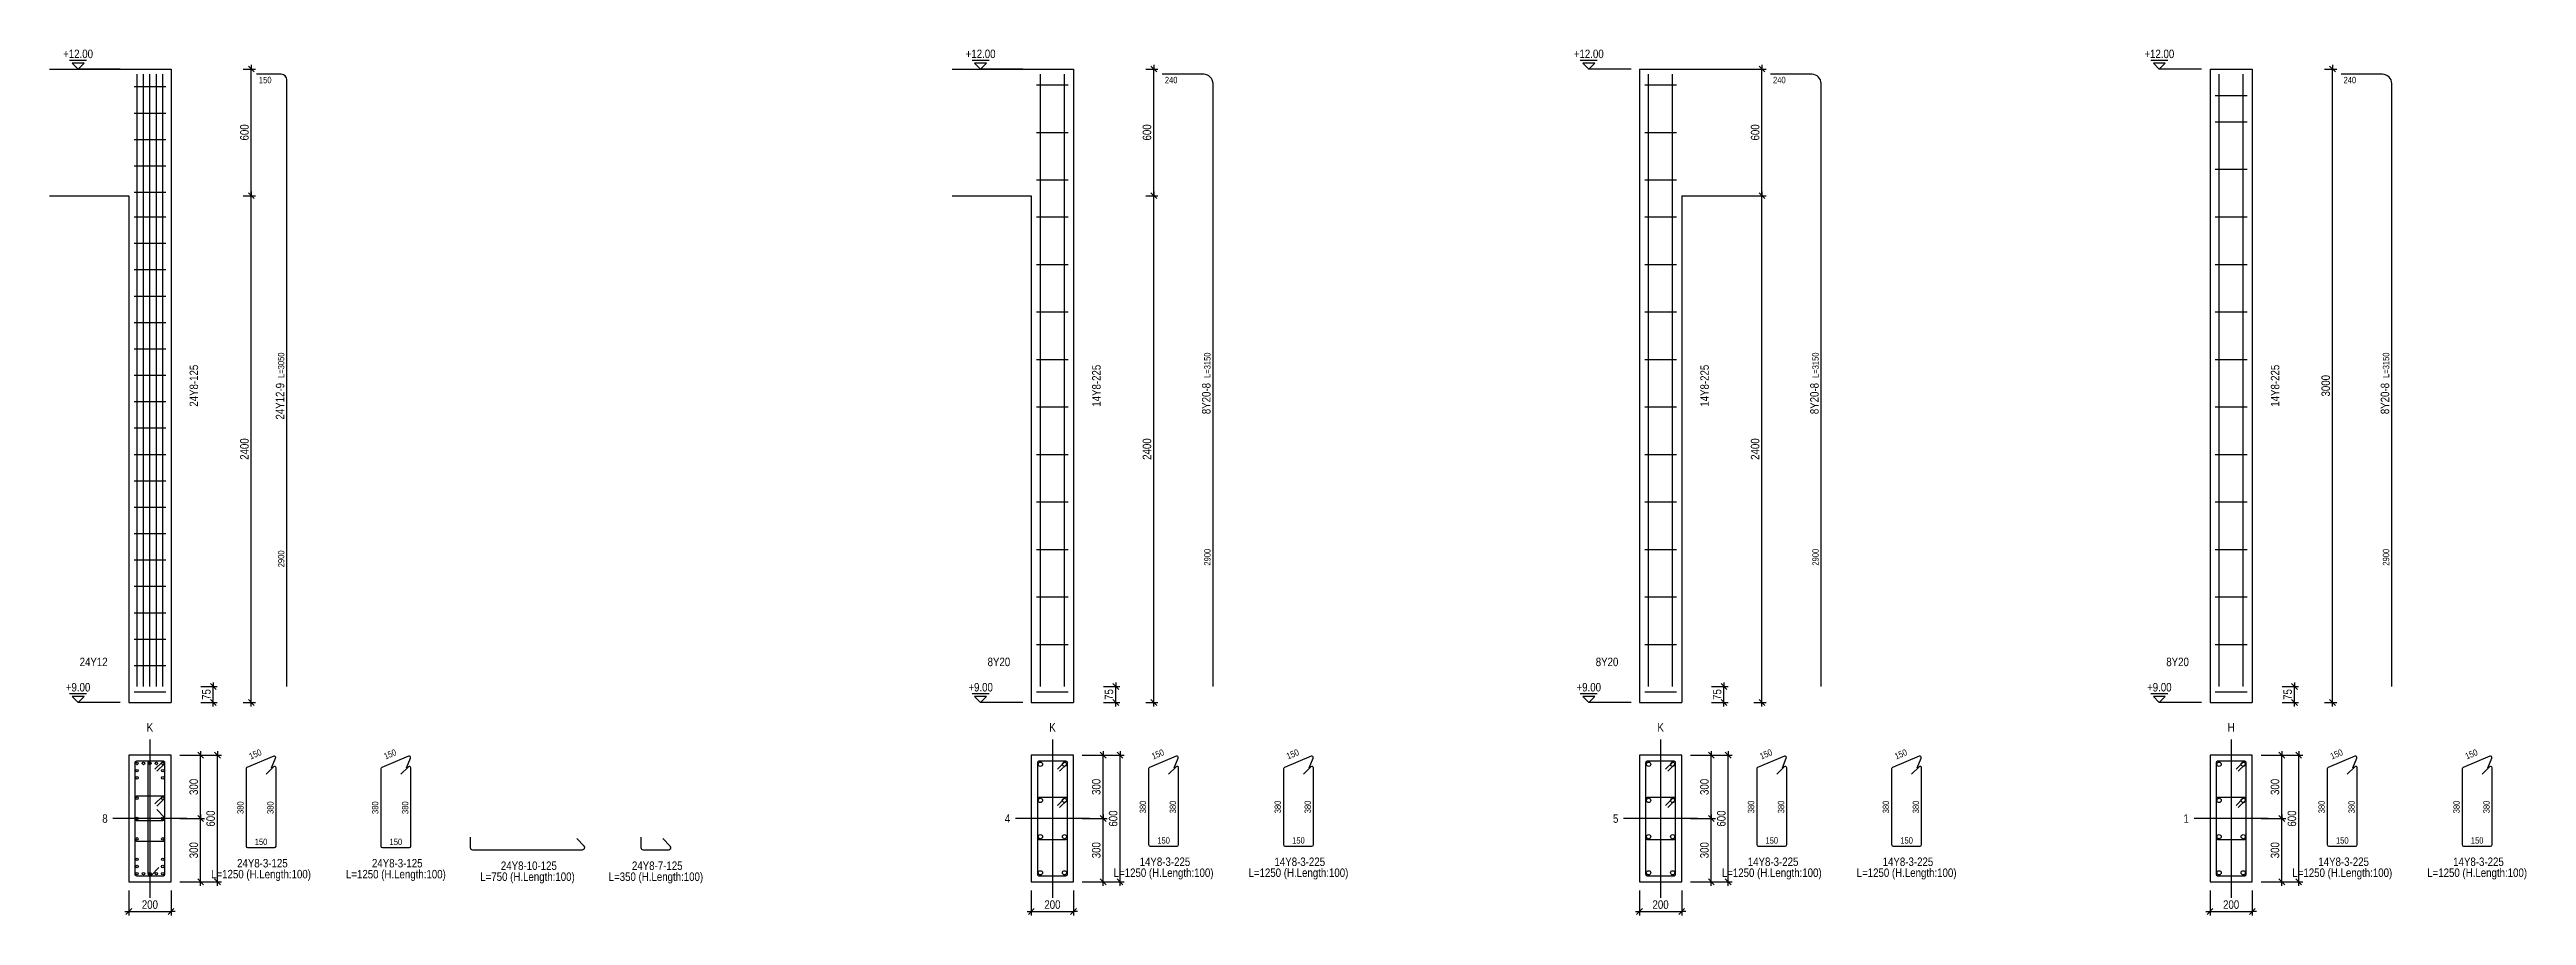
# Model space of a CAD drawing. Extents: x 0 to 206258, y -403073 to 0.
# Drawn here: x 86074 to 115381, y -141704 to -131449 of the extents above; entities that cross this region are included whole.
import ezdxf
from ezdxf.enums import TextEntityAlignment as Align
from ezdxf.lldxf.tags import DXFTag

# ---------------------------------------------------------------- set-up
doc = ezdxf.new("R2010")
doc.units = 0
doc.header["$LTSCALE"] = 1000
for name, color, linetype in [('Axis Line(Dir 1)', 8, 'CENTER2'), ('Axis Line(Dir 2)', 150, 'CENTER2'), ('Column Line(D)', 1, 'Continuous'), ('Dimension Line', 5, 'Continuous'), ('Dimension Text', 5, 'Continuous'), ('Link Line', 3, 'Continuous'), ('Rebar Label', 6, 'Continuous'), ('Rebar Length Text', 8, 'Continuous'), ('Rebar Line', 7, 'Continuous'), ('Top Rebar Label', 6, 'Continuous'), ('Top Rebar Length Text', 8, 'Continuous'), ('Top Rebar Line', 7, 'Continuous')]:
    doc.layers.add(name, color=color, linetype=linetype)
for name, color, linetype, true_color in [('Level Mark Line', 253, 'Continuous', 0x828282), ('Level Mark Text', 253, 'Continuous', 0x828282), ('Link Label', 94, 'Continuous', 0x008100), ('Link Length Text', 94, 'Continuous', 0x008100)]:
    doc.layers.add(name, color=color, linetype=linetype, true_color=true_color)
doc.styles.add('Dimension Text', font='ARIALN.TTF', dxfattribs={"height": 100})
doc.styles.add('Level Mark Text', font='ARIALN.TTF', dxfattribs={"height": 100})
doc.styles.add('Link Label', font='ARIALN.TTF', dxfattribs={"height": 100})
doc.styles.add('Link Length Text', font='ARIALN.TTF', dxfattribs={"height": 100})
doc.styles.add('Rebar Label', font='ARIALN.TTF', dxfattribs={"height": 100})
doc.styles.add('Rebar Length Text', font='ARIALN.TTF', dxfattribs={"height": 75})
doc.styles.add('Top Rebar Label', font='ARIALN.TTF', dxfattribs={"height": 100})
doc.styles.add('Top Rebar Length Text', font='ARIALN.TTF', dxfattribs={"height": 75})
tags = doc.linetypes.add('CENTER2', pattern=[1.125, 0.75, -0.125, 0.125, -0.125]).pattern_tags.tags
tags[10:11] = [DXFTag(74, 4), DXFTag(75, 0), DXFTag(340, '0'), DXFTag(46, 0.0), DXFTag(50, 0.0), DXFTag(44, 0.0), DXFTag(45, 0.0)]
tags[8:9] = [DXFTag(74, 4), DXFTag(75, 0), DXFTag(340, '0'), DXFTag(46, 0.0), DXFTag(50, 0.0), DXFTag(44, 0.0), DXFTag(45, 0.0)]
tags[6:7] = [DXFTag(74, 4), DXFTag(75, 0), DXFTag(340, '0'), DXFTag(46, 0.0), DXFTag(50, 0.0), DXFTag(44, 0.0), DXFTag(45, 0.0)]
tags[4:5] = [DXFTag(74, 4), DXFTag(75, 0), DXFTag(340, '0'), DXFTag(46, 0.0), DXFTag(50, 0.0), DXFTag(44, 0.0), DXFTag(45, 0.0)]
doc.dimstyles.new('COLUMNELV', dxfattribs={"dimtxt": 100, "dimasz": 30, "dimexe": 48.3, "dimexo": 103.5, "dimgap": 30, "dimtad": 1, "dimtoh": 1, "dimdec": 1, "dimlfac": 0.4, "dimdsep": 46, "dimtxsty": 'Dimension Text', "dimblk": 'PCDIM_TICK', "dimcen": 0.09, "dimclrd": 5, "dimclre": 5, "dimclrt": 5, "dimadec": 1, "dimazin": 0, "dimtp": 1, "dimtm": 1, "dimtfac": 1, "dimtdec": 4, "dimtofl": 0, "dimtmove": 0, "dimatfit": 3, "dimfxl": 1, "dimtolj": 1, "dimtzin": 0, "dimarcsym": 0})

msp = doc.modelspace()

# ---------------------------------------------------------------- texts
at = {"layer": 'Dimension Text', "transparency": 33554687, "style": 'Dimension Text'}
for s, p in [('K', (87261.138, -139555.753)), ('K', (97940.468, -139555.753)), ('K', (105136.353, -139555.753)), ('H', (111887.238, -139555.753))]:
    msp.add_text(s, height=100, dxfattribs=at).set_placement(p, align=Align.BOTTOM_CENTER)
for s, p in [('8', (86761.138, -140555.753)), ('4', (97440.468, -140555.753)), ('5', (104636.353, -140555.753)), ('1', (111387.238, -140555.753))]:
    msp.add_text(s, height=100, dxfattribs=at).set_placement(p, align=Align.MIDDLE_RIGHT)
at = {"layer": 'Level Mark Text', "transparency": 33554687, "style": 'Level Mark Text'}
for s, p in [('+12.00', (86411.138, -131580.753)), ('+12.00', (97090.468, -131580.753)), ('+12.00', (104286.353, -131580.753)), ('+12.00', (111037.238, -131580.753)), ('+9.00', (86411.138, -139080.753)), ('+9.00', (97090.468, -139080.753)), ('+9.00', (104286.353, -139080.753)), ('+9.00', (111037.238, -139080.753))]:
    msp.add_text(s, height=100, dxfattribs=at).set_placement(p, align=Align.BOTTOM_CENTER)
at = {"layer": 'Link Label', "transparency": 33554687, "style": 'Link Label'}
for s, p in [(' 24Y8-3-125', (88576.138, -141134.503)), (' 24Y8-3-125', (90171.728, -141134.503)), (' 24Y8-10-125', (91729.134, -141164.503)), (' 24Y8-7-125', (93248.357, -141164.503)), (' 14Y8-3-225', (99255.468, -141117.419)), (' 14Y8-3-225', (100851.058, -141117.42)), (' 14Y8-3-225', (106451.353, -141117.419)), (' 14Y8-3-225', (108046.943, -141117.42)), (' 14Y8-3-225', (113202.238, -141117.419)), (' 14Y8-3-225', (114797.828, -141117.42))]:
    msp.add_text(s, height=100, dxfattribs=at).set_placement(p, align=Align.CENTER)
at = {"layer": 'Link Length Text', "transparency": 33554687, "style": 'Link Length Text'}
for s, p in [('L=1250 (H.Length:100)', (88576.138, -141264.503)), ('L=1250 (H.Length:100)', (90171.728, -141264.503)), ('L=750 (H.Length:100)', (91729.134, -141294.503)), ('L=350 (H.Length:100)', (93248.357, -141294.503)), ('L=1250 (H.Length:100)', (99255.468, -141247.419)), ('L=1250 (H.Length:100)', (100851.058, -141247.42)), ('L=1250 (H.Length:100)', (106451.353, -141247.419)), ('L=1250 (H.Length:100)', (108046.943, -141247.42)), ('L=1250 (H.Length:100)', (113202.238, -141247.419)), ('L=1250 (H.Length:100)', (114797.828, -141247.42))]:
    msp.add_text(s, height=100, dxfattribs=at).set_placement(p, align=Align.CENTER)
at = {"layer": 'Rebar Label', "transparency": 33554687, "style": 'Rebar Label'}
for s, p in [('24Y8-125', (87861.138, -135430.753)), ('14Y8-225', (98540.468, -135430.753)), ('14Y8-225', (105736.353, -135430.753)), ('14Y8-225', (112487.238, -135430.753))]:
    msp.add_text(s, height=100, rotation=90, dxfattribs=at).set_placement(p, align=Align.BOTTOM_CENTER)
at = {"layer": 'Rebar Length Text', "transparency": 33554687, "style": 'Rebar Length Text'}
for s, rotation, p in [('150', 22.9057699, (88522.359, -139828.476)), ('150', 22.9057699, (90117.949, -139828.476)), ('150', 22.9057699, (99201.689, -139828.476)), ('150', 22.9057699, (100797.279, -139828.477)), ('150', 22.9057699, (106397.574, -139828.476)), ('150', 22.9057699, (107993.164, -139828.477)), ('150', 22.9057699, (113148.459, -139828.476)), ('150', 22.9057699, (114744.049, -139828.477)), ('380', 90, (88368.638, -140427.628)), ('380', 90, (88723.638, -140427.628)), ('380', 90, (89964.228, -140427.628)), ('380', 90, (90319.228, -140427.628)), ('380', 90, (99047.968, -140419.086)), ('380', 90, (99402.968, -140419.086)), ('380', 90, (100643.558, -140419.086)), ('380', 90, (100998.558, -140419.086)), ('380', 90, (106243.853, -140419.086)), ('380', 90, (106598.853, -140419.086)), ('380', 90, (107839.443, -140419.086)), ('380', 90, (108194.443, -140419.086)), ('380', 90, (112994.738, -140419.086)), ('380', 90, (113349.738, -140419.086)), ('380', 90, (114590.328, -140419.086)), ('380', 90, (114945.328, -140419.086))]:
    msp.add_text(s, height=75, rotation=rotation, dxfattribs=at).set_placement(p, align=Align.CENTER)
for p in [(88576.138, -140869.503), (90171.728, -140869.503), (99255.468, -140852.419), (100851.058, -140852.42), (106451.353, -140852.419), (108046.943, -140852.42), (113202.238, -140852.419), (114797.828, -140852.42)]:
    msp.add_text('150', height=75, dxfattribs=at).set_placement(p, align=Align.CENTER)
at = {"layer": 'Top Rebar Label', "transparency": 33554687, "style": 'Top Rebar Label'}
for s, p in [(' 24Y12-9', (88851.138, -135398.253)), (' 8Y20-8', (99810.468, -135398.253)), (' 8Y20-8', (107006.353, -135398.253)), (' 8Y20-8', (113757.238, -135398.253))]:
    msp.add_text(s, height=100, rotation=90, dxfattribs=at).set_placement(p, align=Align.RIGHT)
for s, p in [(' 24Y12', (86761.138, -138780.753)), (' 8Y20', (97440.468, -138780.753)), (' 8Y20', (104636.353, -138780.753)), (' 8Y20', (111387.238, -138780.753))]:
    msp.add_text(s, height=100, dxfattribs=at).set_placement(p, align=Align.BOTTOM_RIGHT)
at = {"layer": 'Top Rebar Length Text', "transparency": 33554687, "style": 'Top Rebar Length Text'}
for s, p in [('150', (88551.138, -131773.253)), ('240', (99270.468, -131773.253)), ('240', (106466.353, -131773.253)), ('240', (113217.238, -131773.253))]:
    msp.add_text(s, height=75, dxfattribs=at).set_placement(p, align=Align.TOP_LEFT)
for s, p in [('L=3050', (88851.138, -135338.253)), ('L=3150', (99810.468, -135338.253)), ('L=3150', (107006.353, -135338.253)), ('L=3150', (113757.238, -135338.253)), ('2900', (88851.138, -137580.023)), ('2900', (99810.468, -137560.931)), ('2900', (107006.353, -137560.931)), ('2900', (113757.238, -137560.931))]:
    msp.add_text(s, height=75, rotation=90, dxfattribs=at).set_placement(p)

# ---------------------------------------------------------------- blocks, each defined once
blk = doc.blocks.new('PCDIM_TICK')
at = {"layer": 'Dimension Line', "color": 0, "transparency": 33554687}
for p, q in [((1.15, 1.15), (-1.15, -1.15)), ((1.61, 0), (0, 0))]:
    blk.add_line(p, q, dxfattribs=at)
blk = doc.blocks.new('*U2356')
at = {"layer": 'Dimension Line', "color": 5, "true_color": 0x0000ff, "transparency": 16777216}
for p, q in [((88365, -133181), (88509, -133181)), ((88461, -139181), (88461, -133181)), ((88365, -139181), (88509, -139181))]:
    blk.add_line(p, q, dxfattribs=at)
at = {"layer": 'Dimension Line', "color": 5, "true_color": 0x0000ff, "transparency": 16777216, "xscale": 30, "yscale": 30}
for p, rotation in [((88461, -133181), 89.99999999999447), ((88461, -139181), 269.9999999999834)]:
    blk.add_blockref('PCDIM_TICK', p, dxfattribs=dict(at, rotation=rotation))
at = {"layer": 'Dimension Line', "color": 5, "true_color": 0x0000ff, "transparency": 16777216, "insert": (88431, -136181), "char_height": 100, "width": 247.25, "attachment_point": 8, "rotation": 90, "style": 'Dimension Text'}
blk.add_mtext('2400', dxfattribs=at)
blk = doc.blocks.new('*U2357')
at = {"layer": 'Dimension Line', "color": 5, "true_color": 0x0000ff, "transparency": 16777216}
for p, q in [((88365, -131681), (88509, -131681)), ((88461, -133181), (88461, -131681)), ((88365, -133181), (88509, -133181))]:
    blk.add_line(p, q, dxfattribs=at)
at = {"layer": 'Dimension Line', "color": 5, "true_color": 0x0000ff, "transparency": 16777216, "xscale": 30, "yscale": 30}
for p, rotation in [((88461, -131681), 89.99999999999447), ((88461, -133181), 269.9999999999834)]:
    blk.add_blockref('PCDIM_TICK', p, dxfattribs=dict(at, rotation=rotation))
at = {"layer": 'Dimension Line', "color": 5, "true_color": 0x0000ff, "transparency": 16777216, "insert": (88431, -132431), "char_height": 100, "width": 181.97, "attachment_point": 8, "rotation": 90, "style": 'Dimension Text'}
blk.add_mtext('600', dxfattribs=at)
blk = doc.blocks.new('*U2358')
at = {"layer": 'Dimension Line', "color": 5, "true_color": 0x0000ff, "transparency": 16777216}
for p, q in [((87865, -138993), (88059, -138993)), ((87865, -139181), (88059, -139181)), ((88011, -139181), (88011, -138993))]:
    blk.add_line(p, q, dxfattribs=at)
at = {"layer": 'Dimension Line', "color": 5, "true_color": 0x0000ff, "transparency": 16777216, "xscale": 30, "yscale": 30}
for p, rotation in [((88011, -138993), 89.99999999999447), ((88011, -139181), 269.9999999999834)]:
    blk.add_blockref('PCDIM_TICK', p, dxfattribs=dict(at, rotation=rotation))
at = {"layer": 'Dimension Line', "color": 5, "true_color": 0x0000ff, "transparency": 16777216, "insert": (87981, -139087), "char_height": 100, "width": 117.23, "attachment_point": 8, "rotation": 90, "style": 'Dimension Text'}
blk.add_mtext('75', dxfattribs=at)
blk = doc.blocks.new('*U2359')
at = {"layer": 'Dimension Line', "color": 5, "true_color": 0x0000ff, "transparency": 16777216}
for p, q in [((87011, -141409), (87011, -141704)), ((87511, -141409), (87511, -141704)), ((87011, -141656), (87511, -141656))]:
    blk.add_line(p, q, dxfattribs=at)
at = {"layer": 'Dimension Line', "color": 5, "true_color": 0x0000ff, "transparency": 16777216, "xscale": 30, "yscale": 30, "rotation": 180.0000000000004}
blk.add_blockref('PCDIM_TICK', (87011, -141656), dxfattribs=at)
at = {"layer": 'Dimension Line', "color": 5, "true_color": 0x0000ff, "transparency": 16777216, "xscale": 30, "yscale": 30}
blk.add_blockref('PCDIM_TICK', (87511, -141656), dxfattribs=at)
at = {"layer": 'Dimension Line', "color": 5, "true_color": 0x0000ff, "transparency": 16777216, "insert": (87261, -141626), "char_height": 100, "width": 182.77, "attachment_point": 8, "style": 'Dimension Text'}
blk.add_mtext('200', dxfattribs=at)
blk = doc.blocks.new('*U2360')
at = {"layer": 'Dimension Line', "color": 5, "true_color": 0x0000ff, "transparency": 16777216}
for p, q in [((87615, -140556), (87909, -140556)), ((87861, -141306), (87861, -140556)), ((87615, -141306), (87909, -141306))]:
    blk.add_line(p, q, dxfattribs=at)
at = {"layer": 'Dimension Line', "color": 5, "true_color": 0x0000ff, "transparency": 16777216, "xscale": 30, "yscale": 30}
for p, rotation in [((87861, -140556), 89.99999999999447), ((87861, -141306), 269.9999999999834)]:
    blk.add_blockref('PCDIM_TICK', p, dxfattribs=dict(at, rotation=rotation))
at = {"layer": 'Dimension Line', "color": 5, "true_color": 0x0000ff, "transparency": 16777216, "insert": (87831, -140931), "char_height": 100, "width": 181.5, "attachment_point": 8, "rotation": 90, "style": 'Dimension Text'}
blk.add_mtext('300', dxfattribs=at)
blk = doc.blocks.new('*U2361')
at = {"layer": 'Dimension Line', "color": 5, "true_color": 0x0000ff, "transparency": 16777216}
for p, q in [((87615, -139806), (87909, -139806)), ((87861, -140556), (87861, -139806)), ((87615, -140556), (87909, -140556))]:
    blk.add_line(p, q, dxfattribs=at)
at = {"layer": 'Dimension Line', "color": 5, "true_color": 0x0000ff, "transparency": 16777216, "xscale": 30, "yscale": 30}
for p, rotation in [((87861, -139806), 89.99999999999447), ((87861, -140556), 269.9999999999834)]:
    blk.add_blockref('PCDIM_TICK', p, dxfattribs=dict(at, rotation=rotation))
at = {"layer": 'Dimension Line', "color": 5, "true_color": 0x0000ff, "transparency": 16777216, "insert": (87831, -140181), "char_height": 100, "width": 181.5, "attachment_point": 8, "rotation": 90, "style": 'Dimension Text'}
blk.add_mtext('300', dxfattribs=at)
blk = doc.blocks.new('*U2362')
at = {"layer": 'Dimension Line', "color": 5, "true_color": 0x0000ff, "transparency": 16777216}
for p, q in [((87615, -139806), (88109, -139806)), ((88061, -141306), (88061, -139806)), ((87615, -141306), (88109, -141306))]:
    blk.add_line(p, q, dxfattribs=at)
at = {"layer": 'Dimension Line', "color": 5, "true_color": 0x0000ff, "transparency": 16777216, "xscale": 30, "yscale": 30}
for p, rotation in [((88061, -139806), 89.99999999999447), ((88061, -141306), 269.9999999999834)]:
    blk.add_blockref('PCDIM_TICK', p, dxfattribs=dict(at, rotation=rotation))
at = {"layer": 'Dimension Line', "color": 5, "true_color": 0x0000ff, "transparency": 16777216, "insert": (88031, -140556), "char_height": 100, "width": 181.97, "attachment_point": 8, "rotation": 90, "style": 'Dimension Text'}
blk.add_mtext('600', dxfattribs=at)
blk = doc.blocks.new('*U2363')
at = {"layer": 'Dimension Line', "color": 5, "true_color": 0x0000ff, "transparency": 16777216}
for p, q in [((99044, -133181), (99189, -133181)), ((99140, -139181), (99140, -133181)), ((99044, -139181), (99189, -139181))]:
    blk.add_line(p, q, dxfattribs=at)
at = {"layer": 'Dimension Line', "color": 5, "true_color": 0x0000ff, "transparency": 16777216, "xscale": 30, "yscale": 30}
for p, rotation in [((99140, -133181), 89.99999999999447), ((99140, -139181), 269.9999999999834)]:
    blk.add_blockref('PCDIM_TICK', p, dxfattribs=dict(at, rotation=rotation))
at = {"layer": 'Dimension Line', "color": 5, "true_color": 0x0000ff, "transparency": 16777216, "insert": (99110, -136181), "char_height": 100, "width": 247.25, "attachment_point": 8, "rotation": 90, "style": 'Dimension Text'}
blk.add_mtext('2400', dxfattribs=at)
blk = doc.blocks.new('*U2364')
at = {"layer": 'Dimension Line', "color": 5, "true_color": 0x0000ff, "transparency": 16777216}
for p, q in [((99044, -131681), (99189, -131681)), ((99140, -133181), (99140, -131681)), ((99044, -133181), (99189, -133181))]:
    blk.add_line(p, q, dxfattribs=at)
at = {"layer": 'Dimension Line', "color": 5, "true_color": 0x0000ff, "transparency": 16777216, "xscale": 30, "yscale": 30}
for p, rotation in [((99140, -131681), 89.99999999999447), ((99140, -133181), 269.9999999999834)]:
    blk.add_blockref('PCDIM_TICK', p, dxfattribs=dict(at, rotation=rotation))
at = {"layer": 'Dimension Line', "color": 5, "true_color": 0x0000ff, "transparency": 16777216, "insert": (99110, -132431), "char_height": 100, "width": 181.97, "attachment_point": 8, "rotation": 90, "style": 'Dimension Text'}
blk.add_mtext('600', dxfattribs=at)
blk = doc.blocks.new('*U2365')
at = {"layer": 'Dimension Line', "color": 5, "true_color": 0x0000ff, "transparency": 16777216}
for p, q in [((98544, -138993), (98739, -138993)), ((98544, -139181), (98739, -139181)), ((98690, -139181), (98690, -138993))]:
    blk.add_line(p, q, dxfattribs=at)
at = {"layer": 'Dimension Line', "color": 5, "true_color": 0x0000ff, "transparency": 16777216, "xscale": 30, "yscale": 30}
for p, rotation in [((98690, -138993), 89.99999999999447), ((98690, -139181), 269.9999999999834)]:
    blk.add_blockref('PCDIM_TICK', p, dxfattribs=dict(at, rotation=rotation))
at = {"layer": 'Dimension Line', "color": 5, "true_color": 0x0000ff, "transparency": 16777216, "insert": (98660, -139087), "char_height": 100, "width": 117.23, "attachment_point": 8, "rotation": 90, "style": 'Dimension Text'}
blk.add_mtext('75', dxfattribs=at)
blk = doc.blocks.new('*U2366')
at = {"layer": 'Dimension Line', "color": 5, "true_color": 0x0000ff, "transparency": 16777216}
for p, q in [((97690, -141409), (97690, -141704)), ((98190, -141409), (98190, -141704)), ((97690, -141656), (98190, -141656))]:
    blk.add_line(p, q, dxfattribs=at)
at = {"layer": 'Dimension Line', "color": 5, "true_color": 0x0000ff, "transparency": 16777216, "xscale": 30, "yscale": 30, "rotation": 180.0000000000004}
blk.add_blockref('PCDIM_TICK', (97690, -141656), dxfattribs=at)
at = {"layer": 'Dimension Line', "color": 5, "true_color": 0x0000ff, "transparency": 16777216, "xscale": 30, "yscale": 30}
blk.add_blockref('PCDIM_TICK', (98190, -141656), dxfattribs=at)
at = {"layer": 'Dimension Line', "color": 5, "true_color": 0x0000ff, "transparency": 16777216, "insert": (97940, -141626), "char_height": 100, "width": 182.77, "attachment_point": 8, "style": 'Dimension Text'}
blk.add_mtext('200', dxfattribs=at)
blk = doc.blocks.new('*U2367')
at = {"layer": 'Dimension Line', "color": 5, "true_color": 0x0000ff, "transparency": 16777216}
for p, q in [((98294, -140556), (98589, -140556)), ((98540, -141306), (98540, -140556)), ((98294, -141306), (98589, -141306))]:
    blk.add_line(p, q, dxfattribs=at)
at = {"layer": 'Dimension Line', "color": 5, "true_color": 0x0000ff, "transparency": 16777216, "xscale": 30, "yscale": 30}
for p, rotation in [((98540, -140556), 89.99999999999447), ((98540, -141306), 269.9999999999834)]:
    blk.add_blockref('PCDIM_TICK', p, dxfattribs=dict(at, rotation=rotation))
at = {"layer": 'Dimension Line', "color": 5, "true_color": 0x0000ff, "transparency": 16777216, "insert": (98510, -140931), "char_height": 100, "width": 181.5, "attachment_point": 8, "rotation": 90, "style": 'Dimension Text'}
blk.add_mtext('300', dxfattribs=at)
blk = doc.blocks.new('*U2368')
at = {"layer": 'Dimension Line', "color": 5, "true_color": 0x0000ff, "transparency": 16777216}
for p, q in [((98294, -139806), (98589, -139806)), ((98540, -140556), (98540, -139806)), ((98294, -140556), (98589, -140556))]:
    blk.add_line(p, q, dxfattribs=at)
at = {"layer": 'Dimension Line', "color": 5, "true_color": 0x0000ff, "transparency": 16777216, "xscale": 30, "yscale": 30}
for p, rotation in [((98540, -139806), 89.99999999999447), ((98540, -140556), 269.9999999999834)]:
    blk.add_blockref('PCDIM_TICK', p, dxfattribs=dict(at, rotation=rotation))
at = {"layer": 'Dimension Line', "color": 5, "true_color": 0x0000ff, "transparency": 16777216, "insert": (98510, -140181), "char_height": 100, "width": 181.5, "attachment_point": 8, "rotation": 90, "style": 'Dimension Text'}
blk.add_mtext('300', dxfattribs=at)
blk = doc.blocks.new('*U2369')
at = {"layer": 'Dimension Line', "color": 5, "true_color": 0x0000ff, "transparency": 16777216}
for p, q in [((98294, -139806), (98789, -139806)), ((98740, -141306), (98740, -139806)), ((98294, -141306), (98789, -141306))]:
    blk.add_line(p, q, dxfattribs=at)
at = {"layer": 'Dimension Line', "color": 5, "true_color": 0x0000ff, "transparency": 16777216, "xscale": 30, "yscale": 30}
for p, rotation in [((98740, -139806), 89.99999999999447), ((98740, -141306), 269.9999999999834)]:
    blk.add_blockref('PCDIM_TICK', p, dxfattribs=dict(at, rotation=rotation))
at = {"layer": 'Dimension Line', "color": 5, "true_color": 0x0000ff, "transparency": 16777216, "insert": (98710, -140556), "char_height": 100, "width": 181.97, "attachment_point": 8, "rotation": 90, "style": 'Dimension Text'}
blk.add_mtext('600', dxfattribs=at)
blk = doc.blocks.new('*U2370')
at = {"layer": 'Dimension Line', "color": 5, "true_color": 0x0000ff, "transparency": 16777216}
for p, q in [((106240, -133181), (106385, -133181)), ((106336, -139181), (106336, -133181)), ((106240, -139181), (106385, -139181))]:
    blk.add_line(p, q, dxfattribs=at)
at = {"layer": 'Dimension Line', "color": 5, "true_color": 0x0000ff, "transparency": 16777216, "xscale": 30, "yscale": 30}
for p, rotation in [((106336, -133181), 89.99999999999447), ((106336, -139181), 269.9999999999834)]:
    blk.add_blockref('PCDIM_TICK', p, dxfattribs=dict(at, rotation=rotation))
at = {"layer": 'Dimension Line', "color": 5, "true_color": 0x0000ff, "transparency": 16777216, "insert": (106306, -136181), "char_height": 100, "width": 247.25, "attachment_point": 8, "rotation": 90, "style": 'Dimension Text'}
blk.add_mtext('2400', dxfattribs=at)
blk = doc.blocks.new('*U2371')
at = {"layer": 'Dimension Line', "color": 5, "true_color": 0x0000ff, "transparency": 16777216}
for p, q in [((106240, -131681), (106385, -131681)), ((106336, -133181), (106336, -131681)), ((106240, -133181), (106385, -133181))]:
    blk.add_line(p, q, dxfattribs=at)
at = {"layer": 'Dimension Line', "color": 5, "true_color": 0x0000ff, "transparency": 16777216, "xscale": 30, "yscale": 30}
for p, rotation in [((106336, -131681), 89.99999999999447), ((106336, -133181), 269.9999999999834)]:
    blk.add_blockref('PCDIM_TICK', p, dxfattribs=dict(at, rotation=rotation))
at = {"layer": 'Dimension Line', "color": 5, "true_color": 0x0000ff, "transparency": 16777216, "insert": (106306, -132431), "char_height": 100, "width": 181.97, "attachment_point": 8, "rotation": 90, "style": 'Dimension Text'}
blk.add_mtext('600', dxfattribs=at)
blk = doc.blocks.new('*U2372')
at = {"layer": 'Dimension Line', "color": 5, "true_color": 0x0000ff, "transparency": 16777216}
for p, q in [((105740, -138993), (105935, -138993)), ((105740, -139181), (105935, -139181)), ((105886, -139181), (105886, -138993))]:
    blk.add_line(p, q, dxfattribs=at)
at = {"layer": 'Dimension Line', "color": 5, "true_color": 0x0000ff, "transparency": 16777216, "xscale": 30, "yscale": 30}
for p, rotation in [((105886, -138993), 89.99999999999447), ((105886, -139181), 269.9999999999834)]:
    blk.add_blockref('PCDIM_TICK', p, dxfattribs=dict(at, rotation=rotation))
at = {"layer": 'Dimension Line', "color": 5, "true_color": 0x0000ff, "transparency": 16777216, "insert": (105856, -139087), "char_height": 100, "width": 117.23, "attachment_point": 8, "rotation": 90, "style": 'Dimension Text'}
blk.add_mtext('75', dxfattribs=at)
blk = doc.blocks.new('*U2373')
at = {"layer": 'Dimension Line', "color": 5, "true_color": 0x0000ff, "transparency": 16777216}
for p, q in [((104886, -141409), (104886, -141704)), ((105386, -141409), (105386, -141704)), ((104886, -141656), (105386, -141656))]:
    blk.add_line(p, q, dxfattribs=at)
at = {"layer": 'Dimension Line', "color": 5, "true_color": 0x0000ff, "transparency": 16777216, "xscale": 30, "yscale": 30, "rotation": 180.0000000000004}
blk.add_blockref('PCDIM_TICK', (104886, -141656), dxfattribs=at)
at = {"layer": 'Dimension Line', "color": 5, "true_color": 0x0000ff, "transparency": 16777216, "xscale": 30, "yscale": 30}
blk.add_blockref('PCDIM_TICK', (105386, -141656), dxfattribs=at)
at = {"layer": 'Dimension Line', "color": 5, "true_color": 0x0000ff, "transparency": 16777216, "insert": (105136, -141626), "char_height": 100, "width": 182.77, "attachment_point": 8, "style": 'Dimension Text'}
blk.add_mtext('200', dxfattribs=at)
blk = doc.blocks.new('*U2374')
at = {"layer": 'Dimension Line', "color": 5, "true_color": 0x0000ff, "transparency": 16777216}
for p, q in [((105490, -140556), (105785, -140556)), ((105736, -141306), (105736, -140556)), ((105490, -141306), (105785, -141306))]:
    blk.add_line(p, q, dxfattribs=at)
at = {"layer": 'Dimension Line', "color": 5, "true_color": 0x0000ff, "transparency": 16777216, "xscale": 30, "yscale": 30}
for p, rotation in [((105736, -140556), 89.99999999999447), ((105736, -141306), 269.9999999999834)]:
    blk.add_blockref('PCDIM_TICK', p, dxfattribs=dict(at, rotation=rotation))
at = {"layer": 'Dimension Line', "color": 5, "true_color": 0x0000ff, "transparency": 16777216, "insert": (105706, -140931), "char_height": 100, "width": 181.5, "attachment_point": 8, "rotation": 90, "style": 'Dimension Text'}
blk.add_mtext('300', dxfattribs=at)
blk = doc.blocks.new('*U2375')
at = {"layer": 'Dimension Line', "color": 5, "true_color": 0x0000ff, "transparency": 16777216}
for p, q in [((105490, -139806), (105785, -139806)), ((105736, -140556), (105736, -139806)), ((105490, -140556), (105785, -140556))]:
    blk.add_line(p, q, dxfattribs=at)
at = {"layer": 'Dimension Line', "color": 5, "true_color": 0x0000ff, "transparency": 16777216, "xscale": 30, "yscale": 30}
for p, rotation in [((105736, -139806), 89.99999999999447), ((105736, -140556), 269.9999999999834)]:
    blk.add_blockref('PCDIM_TICK', p, dxfattribs=dict(at, rotation=rotation))
at = {"layer": 'Dimension Line', "color": 5, "true_color": 0x0000ff, "transparency": 16777216, "insert": (105706, -140181), "char_height": 100, "width": 181.5, "attachment_point": 8, "rotation": 90, "style": 'Dimension Text'}
blk.add_mtext('300', dxfattribs=at)
blk = doc.blocks.new('*U2376')
at = {"layer": 'Dimension Line', "color": 5, "true_color": 0x0000ff, "transparency": 16777216}
for p, q in [((105490, -139806), (105985, -139806)), ((105936, -141306), (105936, -139806)), ((105490, -141306), (105985, -141306))]:
    blk.add_line(p, q, dxfattribs=at)
at = {"layer": 'Dimension Line', "color": 5, "true_color": 0x0000ff, "transparency": 16777216, "xscale": 30, "yscale": 30}
for p, rotation in [((105936, -139806), 89.99999999999447), ((105936, -141306), 269.9999999999834)]:
    blk.add_blockref('PCDIM_TICK', p, dxfattribs=dict(at, rotation=rotation))
at = {"layer": 'Dimension Line', "color": 5, "true_color": 0x0000ff, "transparency": 16777216, "insert": (105906, -140556), "char_height": 100, "width": 181.97, "attachment_point": 8, "rotation": 90, "style": 'Dimension Text'}
blk.add_mtext('600', dxfattribs=at)
blk = doc.blocks.new('*U2377')
at = {"layer": 'Dimension Line', "color": 5, "true_color": 0x0000ff, "transparency": 16777216}
for p, q in [((112991, -131681), (113136, -131681)), ((113087, -139181), (113087, -131681)), ((112991, -139181), (113136, -139181))]:
    blk.add_line(p, q, dxfattribs=at)
at = {"layer": 'Dimension Line', "color": 5, "true_color": 0x0000ff, "transparency": 16777216, "xscale": 30, "yscale": 30}
for p, rotation in [((113087, -131681), 89.99999999999447), ((113087, -139181), 269.9999999999834)]:
    blk.add_blockref('PCDIM_TICK', p, dxfattribs=dict(at, rotation=rotation))
at = {"layer": 'Dimension Line', "color": 5, "true_color": 0x0000ff, "transparency": 16777216, "insert": (113057, -135431), "char_height": 100, "width": 245.98, "attachment_point": 8, "rotation": 90, "style": 'Dimension Text'}
blk.add_mtext('3000', dxfattribs=at)
blk = doc.blocks.new('*U2378')
at = {"layer": 'Dimension Line', "color": 5, "true_color": 0x0000ff, "transparency": 16777216}
for p, q in [((112491, -138993), (112686, -138993)), ((112491, -139181), (112686, -139181)), ((112637, -139181), (112637, -138993))]:
    blk.add_line(p, q, dxfattribs=at)
at = {"layer": 'Dimension Line', "color": 5, "true_color": 0x0000ff, "transparency": 16777216, "xscale": 30, "yscale": 30}
for p, rotation in [((112637, -138993), 89.99999999999447), ((112637, -139181), 269.9999999999834)]:
    blk.add_blockref('PCDIM_TICK', p, dxfattribs=dict(at, rotation=rotation))
at = {"layer": 'Dimension Line', "color": 5, "true_color": 0x0000ff, "transparency": 16777216, "insert": (112607, -139087), "char_height": 100, "width": 117.23, "attachment_point": 8, "rotation": 90, "style": 'Dimension Text'}
blk.add_mtext('75', dxfattribs=at)
blk = doc.blocks.new('*U2379')
at = {"layer": 'Dimension Line', "color": 5, "true_color": 0x0000ff, "transparency": 16777216}
for p, q in [((111637, -141409), (111637, -141704)), ((112137, -141409), (112137, -141704)), ((111637, -141656), (112137, -141656))]:
    blk.add_line(p, q, dxfattribs=at)
at = {"layer": 'Dimension Line', "color": 5, "true_color": 0x0000ff, "transparency": 16777216, "xscale": 30, "yscale": 30, "rotation": 180.0000000000004}
blk.add_blockref('PCDIM_TICK', (111637, -141656), dxfattribs=at)
at = {"layer": 'Dimension Line', "color": 5, "true_color": 0x0000ff, "transparency": 16777216, "xscale": 30, "yscale": 30}
blk.add_blockref('PCDIM_TICK', (112137, -141656), dxfattribs=at)
at = {"layer": 'Dimension Line', "color": 5, "true_color": 0x0000ff, "transparency": 16777216, "insert": (111887, -141626), "char_height": 100, "width": 182.77, "attachment_point": 8, "style": 'Dimension Text'}
blk.add_mtext('200', dxfattribs=at)
blk = doc.blocks.new('*U2380')
at = {"layer": 'Dimension Line', "color": 5, "true_color": 0x0000ff, "transparency": 16777216}
for p, q in [((112241, -140556), (112536, -140556)), ((112487, -141306), (112487, -140556)), ((112241, -141306), (112536, -141306))]:
    blk.add_line(p, q, dxfattribs=at)
at = {"layer": 'Dimension Line', "color": 5, "true_color": 0x0000ff, "transparency": 16777216, "xscale": 30, "yscale": 30}
for p, rotation in [((112487, -140556), 89.99999999999447), ((112487, -141306), 269.9999999999834)]:
    blk.add_blockref('PCDIM_TICK', p, dxfattribs=dict(at, rotation=rotation))
at = {"layer": 'Dimension Line', "color": 5, "true_color": 0x0000ff, "transparency": 16777216, "insert": (112457, -140931), "char_height": 100, "width": 181.5, "attachment_point": 8, "rotation": 90, "style": 'Dimension Text'}
blk.add_mtext('300', dxfattribs=at)
blk = doc.blocks.new('*U2381')
at = {"layer": 'Dimension Line', "color": 5, "true_color": 0x0000ff, "transparency": 16777216}
for p, q in [((112241, -139806), (112536, -139806)), ((112487, -140556), (112487, -139806)), ((112241, -140556), (112536, -140556))]:
    blk.add_line(p, q, dxfattribs=at)
at = {"layer": 'Dimension Line', "color": 5, "true_color": 0x0000ff, "transparency": 16777216, "xscale": 30, "yscale": 30}
for p, rotation in [((112487, -139806), 89.99999999999447), ((112487, -140556), 269.9999999999834)]:
    blk.add_blockref('PCDIM_TICK', p, dxfattribs=dict(at, rotation=rotation))
at = {"layer": 'Dimension Line', "color": 5, "true_color": 0x0000ff, "transparency": 16777216, "insert": (112457, -140181), "char_height": 100, "width": 181.5, "attachment_point": 8, "rotation": 90, "style": 'Dimension Text'}
blk.add_mtext('300', dxfattribs=at)
blk = doc.blocks.new('*U2382')
at = {"layer": 'Dimension Line', "color": 5, "true_color": 0x0000ff, "transparency": 16777216}
for p, q in [((112241, -139806), (112736, -139806)), ((112687, -141306), (112687, -139806)), ((112241, -141306), (112736, -141306))]:
    blk.add_line(p, q, dxfattribs=at)
at = {"layer": 'Dimension Line', "color": 5, "true_color": 0x0000ff, "transparency": 16777216, "xscale": 30, "yscale": 30}
for p, rotation in [((112687, -139806), 89.99999999999447), ((112687, -141306), 269.9999999999834)]:
    blk.add_blockref('PCDIM_TICK', p, dxfattribs=dict(at, rotation=rotation))
at = {"layer": 'Dimension Line', "color": 5, "true_color": 0x0000ff, "transparency": 16777216, "insert": (112657, -140556), "char_height": 100, "width": 181.97, "attachment_point": 8, "rotation": 90, "style": 'Dimension Text'}
blk.add_mtext('600', dxfattribs=at)

# ---------------------------------------------------------------- dimensions: what is measured, and where the dimension line sits
at = {"layer": 'Dimension Line', "transparency": 33554687}
for p1, p2, distance, picture, middle in [((88261.138, -133180.753), (88261.138, -131680.753), -200, '*U2357', (88461.138, -132430.753)), ((98940.468, -133180.753), (98940.468, -131680.753), -200, '*U2364', (99140.468, -132430.753)), ((106136.353, -133180.753), (106136.353, -131680.753), -200, '*U2371', (106336.353, -132430.753)), ((112887.238, -139180.753), (112887.238, -131680.753), -200, '*U2377', (113087.238, -135430.753)), ((88261.138, -139180.753), (88261.138, -133180.753), -200, '*U2356', (88461.138, -136180.753)), ((98940.468, -139180.753), (98940.468, -133180.753), -200, '*U2363', (99140.468, -136180.753)), ((106136.353, -139180.753), (106136.353, -133180.753), -200, '*U2370', (106336.353, -136180.753)), ((87761.138, -139180.753), (87761.138, -138993.253), -250, '*U2358', (88011.138, -139087.003)), ((98440.468, -139180.753), (98440.468, -138993.253), -250, '*U2365', (98690.468, -139087.003)), ((105636.353, -139180.753), (105636.353, -138993.253), -250, '*U2372', (105886.353, -139087.003)), ((112387.238, -139180.753), (112387.238, -138993.253), -250, '*U2378', (112637.238, -139087.003)), ((87511.138, -140555.753), (87511.138, -139805.753), -350, '*U2361', (87861.138, -140180.753)), ((87511.138, -141305.753), (87511.138, -139805.753), -550, '*U2362', (88061.138, -140555.753)), ((98190.468, -140555.753), (98190.468, -139805.753), -350, '*U2368', (98540.468, -140180.753)), ((98190.468, -141305.753), (98190.468, -139805.753), -550, '*U2369', (98740.468, -140555.753)), ((105386.353, -140555.753), (105386.353, -139805.753), -350, '*U2375', (105736.353, -140180.753)), ((105386.353, -141305.753), (105386.353, -139805.753), -550, '*U2376', (105936.353, -140555.753)), ((112137.238, -140555.753), (112137.238, -139805.753), -350, '*U2381', (112487.238, -140180.753)), ((112137.238, -141305.753), (112137.238, -139805.753), -550, '*U2382', (112687.238, -140555.753)), ((87511.138, -141305.753), (87511.138, -140555.753), -350, '*U2360', (87861.138, -140930.753)), ((98190.468, -141305.753), (98190.468, -140555.753), -350, '*U2367', (98540.468, -140930.753)), ((105386.353, -141305.753), (105386.353, -140555.753), -350, '*U2374', (105736.353, -140930.753)), ((112137.238, -141305.753), (112137.238, -140555.753), -350, '*U2380', (112487.238, -140930.753)), ((87011.138, -141305.753), (87511.138, -141305.753), -350, '*U2359', (87261.138, -141655.753)), ((97690.468, -141305.753), (98190.468, -141305.753), -350, '*U2366', (97940.468, -141655.753)), ((104886.353, -141305.753), (105386.353, -141305.753), -350, '*U2373', (105136.353, -141655.753)), ((111637.238, -141305.753), (112137.238, -141305.753), -350, '*U2379', (111887.238, -141655.753))]:
    dim = msp.add_aligned_dim(p1=p1, p2=p2, distance=distance, dimstyle='COLUMNELV', override={"dimscale": 1, "dimtxt": 100, "dimasz": 30, "dimexe": 48.3, "dimexo": 103.5, "dimgap": 30, "dimtad": 1, "dimtih": 0, "dimdec": 1, "dimlfac": 0.4, "dimzin": 8, "dimlunit": 2, "dimpost": '', "dimtxsty": 'Dimension Text', "dimblk": 'PCDIM_TICK', "dimse1": 0, "dimse2": 0, "dimsd2": 0, "dimclrd": 5, "dimclre": 5, "dimclrt": 5, "dimaunit": 0, "dimadec": 1, "dimazin": 0, "dimtol": 0, "dimtp": 1, "dimtm": 1, "dimtmove": 0}, dxfattribs=at)
    dim.commit()
    dim.dimension.update_dxf_attribs({"geometry": picture, "text_midpoint": middle})

# ---------------------------------------------------------------- linework, layer by layer
at = {"layer": 'Axis Line(Dir 1)', "transparency": 33554687}
for points in [[(87698.638, -140555.753), (86823.638, -140555.753)], [(98377.968, -140555.753), (97502.968, -140555.753)], [(105573.853, -140555.753), (104698.853, -140555.753)], [(112324.738, -140555.753), (111449.738, -140555.753)]]:
    msp.add_lwpolyline(points, dxfattribs=at)
at = {"layer": 'Axis Line(Dir 2)', "transparency": 33554687}
for points in [[(87261.138, -139618.253), (87261.138, -141493.253)], [(97940.468, -139618.253), (97940.468, -141493.253)], [(105136.353, -139618.253), (105136.353, -141493.253)], [(111887.238, -139618.253), (111887.238, -141493.253)]]:
    msp.add_lwpolyline(points, dxfattribs=at)
at = {"layer": 'Column Line(D)', "transparency": 33554687}
for points in [[(86073.638, -131680.753), (87011.138, -131680.753)], [(87011.138, -131680.753), (87511.138, -131680.753)], [(87511.138, -131680.753), (87511.138, -139180.753)], [(96752.968, -131680.753), (97690.468, -131680.753)], [(97690.468, -131680.753), (98190.468, -131680.753)], [(98190.468, -131680.753), (98190.468, -139180.753)], [(104886.353, -131680.753), (104886.353, -139180.753)], [(104886.353, -131680.753), (105386.353, -131680.753)], [(105386.353, -131680.753), (106323.853, -131680.753)], [(111637.238, -131680.753), (111637.238, -139180.753)], [(111637.238, -131680.753), (112137.238, -131680.753)], [(112137.238, -131680.753), (112137.238, -139180.753)], [(86073.638, -133180.753), (87011.138, -133180.753)], [(87011.138, -133180.753), (87011.138, -139180.753)], [(96752.968, -133180.753), (97690.468, -133180.753)], [(97690.468, -133180.753), (97690.468, -139180.753)], [(105386.353, -133180.753), (106323.853, -133180.753)], [(105386.353, -133180.753), (105386.353, -139180.753)], [(87011.138, -139180.753), (87511.138, -139180.753)], [(97690.468, -139180.753), (98190.468, -139180.753)], [(104886.353, -139180.753), (105386.353, -139180.753)], [(111637.238, -139180.753), (112137.238, -139180.753)]]:
    msp.add_lwpolyline(points, dxfattribs=at)
for points in [[(87011.138, -141305.753), (87511.138, -141305.753), (87511.138, -139805.753), (87011.138, -139805.753)], [(97690.468, -141305.753), (98190.468, -141305.753), (98190.468, -139805.753), (97690.468, -139805.753)], [(104886.353, -141305.753), (105386.353, -141305.753), (105386.353, -139805.753), (104886.353, -139805.753)], [(111637.238, -141305.753), (112137.238, -141305.753), (112137.238, -139805.753), (111637.238, -139805.753)]]:
    msp.add_lwpolyline(points, close=True, dxfattribs=at)
at = {"layer": 'Level Mark Line', "transparency": 33554687}
for points in [[(86511.138, -131580.753), (86311.138, -131580.753)], [(97190.468, -131580.753), (96990.468, -131580.753)], [(104386.353, -131580.753), (104186.353, -131580.753)], [(111137.238, -131580.753), (110937.238, -131580.753)], [(86411.138, -131680.753), (86481.849, -131610.042), (86340.427, -131610.042), (86411.138, -131680.753)], [(86911.138, -131680.753), (86411.138, -131680.753)], [(97090.468, -131680.753), (97161.179, -131610.042), (97019.757, -131610.042), (97090.468, -131680.753)], [(97590.468, -131680.753), (97090.468, -131680.753)], [(104286.353, -131680.753), (104357.064, -131610.042), (104215.642, -131610.042), (104286.353, -131680.753)], [(104786.353, -131680.753), (104286.353, -131680.753)], [(111037.238, -131680.753), (111107.948, -131610.042), (110966.527, -131610.042), (111037.238, -131680.753)], [(111537.238, -131680.753), (111037.238, -131680.753)], [(86511.138, -139080.753), (86311.138, -139080.753)], [(86411.138, -139180.753), (86481.849, -139110.042), (86340.427, -139110.042), (86411.138, -139180.753)], [(86911.138, -139180.753), (86411.138, -139180.753)], [(97190.468, -139080.753), (96990.468, -139080.753)], [(97090.468, -139180.753), (97161.179, -139110.042), (97019.757, -139110.042), (97090.468, -139180.753)], [(97590.468, -139180.753), (97090.468, -139180.753)], [(104386.353, -139080.753), (104186.353, -139080.753)], [(104286.353, -139180.753), (104357.064, -139110.042), (104215.642, -139110.042), (104286.353, -139180.753)], [(104786.353, -139180.753), (104286.353, -139180.753)], [(111137.238, -139080.753), (110937.238, -139080.753)], [(111037.238, -139180.753), (111107.948, -139110.042), (110966.527, -139110.042), (111037.238, -139180.753)], [(111537.238, -139180.753), (111037.238, -139180.753)]]:
    msp.add_lwpolyline(points, dxfattribs=at)
at = {"layer": 'Link Line', "transparency": 33554687}
for p, q in [((97752.968, -131868.253), (98127.968, -131868.253)), ((104948.853, -131868.253), (105323.853, -131868.253)), ((87073.638, -131889.086), (87448.638, -131889.086)), ((111699.738, -131993.253), (112074.738, -131993.253)), ((87073.638, -132201.586), (87448.638, -132201.586)), ((97752.968, -132430.753), (98127.968, -132430.753)), ((104948.853, -132430.753), (105323.853, -132430.753)), ((111699.738, -132305.753), (112074.738, -132305.753)), ((87073.638, -132514.086), (87448.638, -132514.086)), ((87073.638, -132826.586), (87448.638, -132826.586)), ((97752.968, -132993.253), (98127.968, -132993.253)), ((104948.853, -132993.253), (105323.853, -132993.253)), ((111699.738, -132868.253), (112074.738, -132868.253)), ((87073.638, -133139.086), (87448.638, -133139.086)), ((87073.638, -133430.753), (87448.638, -133430.753)), ((97752.968, -133430.753), (98127.968, -133430.753)), ((104948.853, -133430.753), (105323.853, -133430.753)), ((111699.738, -133430.753), (112074.738, -133430.753)), ((87073.638, -133743.253), (87448.638, -133743.253)), ((87073.638, -134055.753), (87448.638, -134055.753)), ((97752.968, -133993.253), (98127.968, -133993.253)), ((104948.853, -133993.253), (105323.853, -133993.253)), ((111699.738, -133993.253), (112074.738, -133993.253)), ((87073.638, -134368.253), (87448.638, -134368.253)), ((87073.638, -134680.753), (87448.638, -134680.753)), ((97752.968, -134555.753), (98127.968, -134555.753)), ((104948.853, -134555.753), (105323.853, -134555.753)), ((111699.738, -134555.753), (112074.738, -134555.753)), ((87073.638, -134993.253), (87448.638, -134993.253)), ((87073.638, -135305.753), (87448.638, -135305.753)), ((97752.968, -135118.253), (98127.968, -135118.253)), ((104948.853, -135118.253), (105323.853, -135118.253)), ((111699.738, -135118.253), (112074.738, -135118.253)), ((87073.638, -135618.253), (87448.638, -135618.253)), ((97752.968, -135680.753), (98127.968, -135680.753)), ((104948.853, -135680.753), (105323.853, -135680.753)), ((111699.738, -135680.753), (112074.738, -135680.753)), ((87073.638, -135930.753), (87448.638, -135930.753)), ((87073.638, -136243.253), (87448.638, -136243.253)), ((97752.968, -136243.253), (98127.968, -136243.253)), ((104948.853, -136243.253), (105323.853, -136243.253)), ((111699.738, -136243.253), (112074.738, -136243.253)), ((87073.638, -136555.753), (87448.638, -136555.753)), ((97752.968, -136805.753), (98127.968, -136805.753)), ((104948.853, -136805.753), (105323.853, -136805.753)), ((111699.738, -136805.753), (112074.738, -136805.753)), ((87073.638, -136868.253), (87448.638, -136868.253)), ((87073.638, -137180.753), (87448.638, -137180.753)), ((97752.968, -137368.253), (98127.968, -137368.253)), ((104948.853, -137368.253), (105323.853, -137368.253)), ((111699.738, -137368.253), (112074.738, -137368.253)), ((87073.638, -137493.253), (87448.638, -137493.253)), ((87073.638, -137805.753), (87448.638, -137805.753)), ((97752.968, -137930.753), (98127.968, -137930.753)), ((104948.853, -137930.753), (105323.853, -137930.753)), ((111699.738, -137930.753), (112074.738, -137930.753)), ((87073.638, -138118.253), (87448.638, -138118.253)), ((87073.638, -138430.753), (87448.638, -138430.753)), ((97752.968, -138493.253), (98127.968, -138493.253)), ((104948.853, -138493.253), (105323.853, -138493.253)), ((111699.738, -138493.253), (112074.738, -138493.253)), ((87073.638, -138743.253), (87448.638, -138743.253)), ((87073.638, -139055.753), (87448.638, -139055.753)), ((97752.968, -139055.753), (98127.968, -139055.753)), ((104948.853, -139055.753), (105323.853, -139055.753)), ((111699.738, -139055.753), (112074.738, -139055.753))]:
    msp.add_line(p, q, dxfattribs=at)
for points in [[(87345.124, -139996.516), (87433.512, -139908.127, 0.668178638), (87421.138, -139878.253), (87101.138, -139878.253, 0.414213562), (87083.638, -139895.753), (87083.638, -140804.503, 0.414213562), (87101.138, -140822.003), (87421.138, -140822.003, 0.414213562), (87438.638, -140804.503), (87438.638, -139895.753, 0.668178638), (87408.764, -139883.378), (87320.375, -139971.767)], [(88701.655, -139956.104), (88748.671, -139840.283, 0.668178638), (88725.645, -139817.581), (88409.327, -139951.236, 0.301414294), (88398.638, -139967.357), (88398.638, -140882.003, 0.414213562), (88416.138, -140899.503), (88736.138, -140899.503, 0.414213562), (88753.638, -140882.003), (88753.638, -139955.753, 0.668178638), (88723.764, -139943.378), (88635.375, -140031.767)], [(90297.245, -139956.104), (90344.261, -139840.283, 0.668178638), (90321.235, -139817.581), (90004.917, -139951.236, 0.301414294), (89994.228, -139967.357), (89994.228, -140882.003, 0.414213562), (90011.728, -140899.503), (90331.728, -140899.503, 0.414213562), (90349.228, -140882.003), (90349.228, -139955.753, 0.668178638), (90319.354, -139943.378), (90230.965, -140031.767)], [(98024.454, -139996.516), (98112.843, -139908.127, 0.668178638), (98100.468, -139878.253), (97780.468, -139878.253, 0.414213562), (97762.968, -139895.753), (97762.968, -140787.419, 0.414213562), (97780.468, -140804.919), (98100.468, -140804.919, 0.414213562), (98117.968, -140787.419), (98117.968, -139895.753, 0.668178638), (98088.094, -139883.378), (97999.705, -139971.767)], [(99380.985, -139956.104), (99428.001, -139840.283, 0.668178638), (99404.975, -139817.581), (99088.657, -139951.236, 0.301414294), (99077.968, -139967.357), (99077.968, -140864.919, 0.414213562), (99095.468, -140882.419), (99415.468, -140882.419, 0.414213562), (99432.968, -140864.919), (99432.968, -139955.753, 0.668178638), (99403.094, -139943.378), (99314.705, -140031.767)], [(100976.575, -139956.104), (101023.591, -139840.284, 0.668178638), (101000.565, -139817.581), (100684.247, -139951.237, 0.301414294), (100673.558, -139967.357), (100673.558, -140864.92, 0.414213562), (100691.058, -140882.42), (101011.058, -140882.42, 0.414213562), (101028.558, -140864.92), (101028.558, -139955.753, 0.668178638), (100998.684, -139943.379), (100910.295, -140031.767)], [(105220.339, -139996.516), (105308.727, -139908.127, 0.668178638), (105296.353, -139878.253), (104976.353, -139878.253, 0.414213562), (104958.853, -139895.753), (104958.853, -140787.419, 0.414213562), (104976.353, -140804.919), (105296.353, -140804.919, 0.414213562), (105313.853, -140787.419), (105313.853, -139895.753, 0.668178638), (105283.979, -139883.378), (105195.59, -139971.767)], [(106576.87, -139956.104), (106623.886, -139840.283, 0.668178638), (106600.86, -139817.581), (106284.542, -139951.236, 0.301414294), (106273.853, -139967.357), (106273.853, -140864.919, 0.414213562), (106291.353, -140882.419), (106611.353, -140882.419, 0.414213562), (106628.853, -140864.919), (106628.853, -139955.753, 0.668178638), (106598.979, -139943.378), (106510.59, -140031.767)], [(108172.46, -139956.104), (108219.476, -139840.284, 0.668178638), (108196.45, -139817.581), (107880.131, -139951.237, 0.301414294), (107869.443, -139967.357), (107869.443, -140864.92, 0.414213562), (107886.943, -140882.42), (108206.943, -140882.42, 0.414213562), (108224.443, -140864.92), (108224.443, -139955.753, 0.668178638), (108194.568, -139943.379), (108106.18, -140031.767)], [(111971.224, -139996.516), (112059.612, -139908.127, 0.668178638), (112047.238, -139878.253), (111727.238, -139878.253, 0.414213562), (111709.738, -139895.753), (111709.738, -140787.419, 0.414213562), (111727.238, -140804.919), (112047.238, -140804.919, 0.414213562), (112064.738, -140787.419), (112064.738, -139895.753, 0.668178638), (112034.863, -139883.378), (111946.475, -139971.767)], [(113327.754, -139956.104), (113374.771, -139840.283, 0.668178638), (113351.745, -139817.581), (113035.426, -139951.236, 0.301414294), (113024.738, -139967.357), (113024.738, -140864.919, 0.414213562), (113042.238, -140882.419), (113362.238, -140882.419, 0.414213562), (113379.738, -140864.919), (113379.738, -139955.753, 0.668178638), (113349.863, -139943.378), (113261.475, -140031.767)], [(114923.344, -139956.104), (114970.361, -139840.284, 0.668178638), (114947.334, -139817.581), (114631.016, -139951.237, 0.301414294), (114620.328, -139967.357), (114620.328, -140864.92, 0.414213562), (114637.828, -140882.42), (114957.828, -140882.42, 0.414213562), (114975.328, -140864.92), (114975.328, -139955.753, 0.668178638), (114945.453, -139943.379), (114857.065, -140031.767)], [(87345.124, -140407.766), (87433.512, -140319.377, 0.668178638), (87421.138, -140289.503), (87101.138, -140289.503, 0.414213562), (87083.638, -140307.003), (87083.638, -141215.753, 0.414213562), (87101.138, -141233.253), (87421.138, -141233.253, 0.414213562), (87438.638, -141215.753), (87438.638, -140307.003, 0.668178638), (87408.764, -140294.628), (87320.375, -140383.017)], [(98024.454, -140424.849), (98112.843, -140336.461, 0.668178638), (98100.468, -140306.586), (97780.468, -140306.586, 0.414213562), (97762.968, -140324.086), (97762.968, -141215.753, 0.414213562), (97780.468, -141233.253), (98100.468, -141233.253, 0.414213562), (98117.968, -141215.753), (98117.968, -140324.086, 0.668178638), (98088.094, -140311.712), (97999.705, -140400.1)], [(105220.339, -140424.849), (105308.727, -140336.461, 0.668178638), (105296.353, -140306.586), (104976.353, -140306.586, 0.414213562), (104958.853, -140324.086), (104958.853, -141215.753, 0.414213562), (104976.353, -141233.253), (105296.353, -141233.253, 0.414213562), (105313.853, -141215.753), (105313.853, -140324.086, 0.668178638), (105283.979, -140311.712), (105195.59, -140400.1)], [(111971.224, -140424.849), (112059.612, -140336.461, 0.668178638), (112047.238, -140306.586), (111727.238, -140306.586, 0.414213562), (111709.738, -140324.086), (111709.738, -141215.753, 0.414213562), (111727.238, -141233.253), (112047.238, -141233.253, 0.414213562), (112064.738, -141215.753), (112064.738, -140324.086, 0.668178638), (112034.863, -140311.712), (111946.475, -140400.1)]]:
    msp.add_lwpolyline(points, format="xyb", dxfattribs=at)
at = {"layer": 'Rebar Line', "transparency": 33554687}
for centre, radius in [((87108.638, -139903.253), 15), ((87108.638, -139988.253), 15), ((87108.638, -140073.253), 15), ((87184.888, -139903.253), 15), ((87261.138, -139903.253), 15), ((87337.388, -139903.253), 15), ((87413.638, -139903.253), 15), ((87413.638, -139988.253), 15), ((87413.638, -140073.253), 15), ((97797.968, -139913.253), 25), ((98082.968, -139913.253), 25), ((104993.853, -139913.253), 25), ((105278.853, -139913.253), 25), ((111744.738, -139913.253), 25), ((112029.738, -139913.253), 25), ((87108.638, -140314.503), 15), ((87413.638, -140314.503), 15), ((97797.968, -140341.586), 25), ((98082.968, -140341.586), 25), ((104993.853, -140341.586), 25), ((105278.853, -140341.586), 25), ((111744.738, -140341.586), 25), ((112029.738, -140341.586), 25), ((87108.638, -140555.753), 15), ((87413.638, -140555.753), 15), ((87108.638, -140797.003), 15), ((87413.638, -140797.003), 15), ((97797.968, -140769.919), 25), ((98082.968, -140769.919), 25), ((104993.853, -140769.919), 25), ((105278.853, -140769.919), 25), ((111744.738, -140769.919), 25), ((112029.738, -140769.919), 25), ((87108.638, -141038.253), 15), ((87108.638, -141123.253), 15), ((87108.638, -141208.253), 15), ((87184.888, -141208.253), 15), ((87261.138, -141208.253), 15), ((87337.388, -141208.253), 15), ((87413.638, -141038.253), 15), ((87413.638, -141123.253), 15), ((87413.638, -141208.253), 15), ((97797.968, -141198.253), 25), ((98082.968, -141198.253), 25), ((104993.853, -141198.253), 25), ((105278.853, -141198.253), 25), ((111744.738, -141198.253), 25), ((112029.738, -141198.253), 25)]:
    msp.add_circle(centre, radius, dxfattribs=at)
at = {"layer": 'Top Rebar Line', "transparency": 33554687}
for points in [[(87108.638, -138993.253), (87108.638, -131743.253)], [(87184.888, -138993.253), (87184.888, -131743.253)], [(87261.138, -138993.253), (87261.138, -131743.253)], [(87337.388, -138993.253), (87337.388, -131743.253)], [(87413.638, -138993.253), (87413.638, -131743.253)], [(97797.968, -138993.253), (97797.968, -131743.253)], [(98082.968, -138993.253), (98082.968, -131743.253)], [(104993.853, -138993.253), (104993.853, -131743.253)], [(105278.853, -138993.253), (105278.853, -131743.253)], [(111744.738, -138993.253), (111744.738, -131743.253)], [(112029.738, -138993.253), (112029.738, -131743.253)]]:
    msp.add_lwpolyline(points, dxfattribs=at)
for points in [[(88881.138, -138993.253), (88881.138, -131809.226, 0.414213562), (88815.165, -131743.253), (88521.138, -131743.253)], [(99840.468, -138993.253), (99840.468, -131853.209, 0.414213562), (99730.512, -131743.253), (99240.468, -131743.253)], [(107036.353, -138993.253), (107036.353, -131853.209, 0.414213562), (106926.397, -131743.253), (106436.353, -131743.253)], [(113787.238, -138993.253), (113787.238, -131853.209, 0.414213562), (113677.282, -131743.253), (113187.238, -131743.253)], [(87386.138, -139878.253), (87261.138, -139878.253, 0.414213562), (87236.138, -139903.253), (87236.138, -141208.253, 0.668178638), (87278.816, -141225.93), (87367.204, -141137.542)], [(87083.638, -140430.753), (87083.638, -140555.753, 0.414213562), (87108.638, -140580.753), (87413.638, -140580.753, 0.668178638), (87431.316, -140538.075), (87342.927, -140449.687)], [(91051.634, -140774.503), (91051.634, -140899.503, 0.414213562), (91076.634, -140924.503), (92381.634, -140924.503, 0.668178638), (92399.312, -140881.825), (92310.923, -140793.437)], [(93070.857, -140774.503), (93070.857, -140899.503, 0.414213562), (93095.857, -140924.503), (93400.857, -140924.503, 0.668178638), (93418.534, -140881.825), (93330.146, -140793.437)]]:
    msp.add_lwpolyline(points, format="xyb", dxfattribs=at)

msp.set_redraw_order([(e.dxf.handle, doc.entitydb.next_handle()) for e in msp.query("TEXT MTEXT ATTDEF DIMENSION ARC_DIMENSION")])  # texts and dimensions are drawn at this point

doc.saveas('drawing.dxf')
